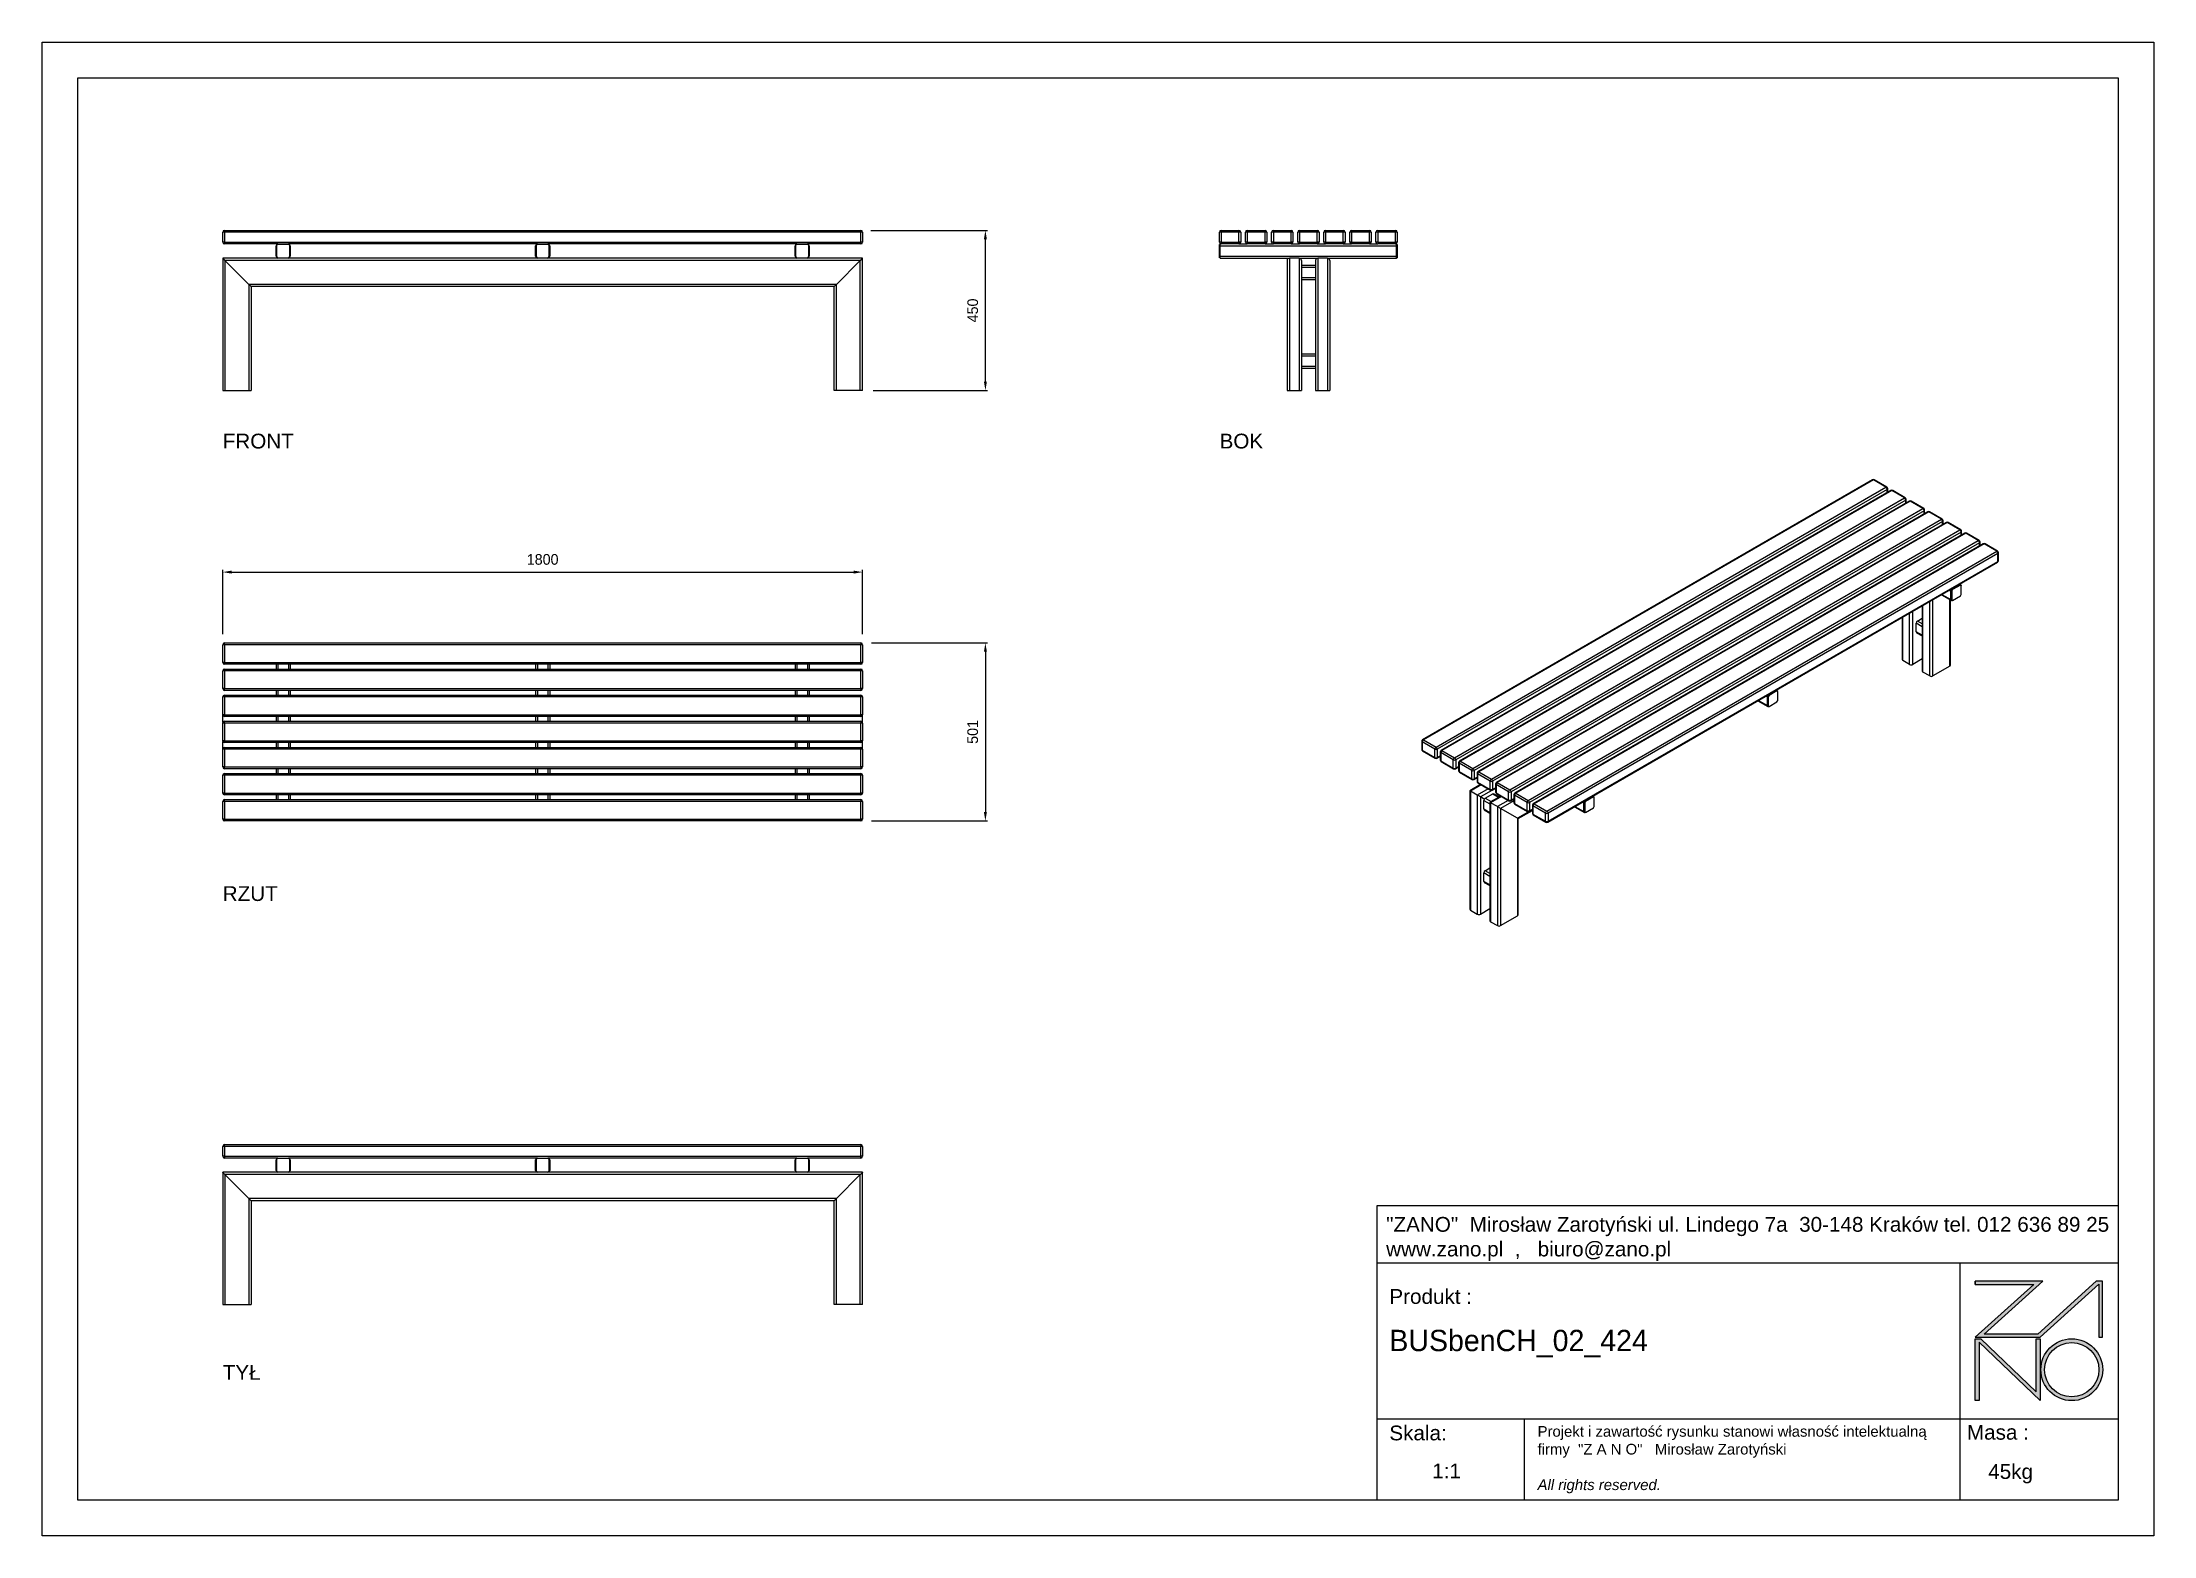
# Model space of a CAD drawing. Header units: millimetres. Extents: x 4643 to 10583, y -1811 to 2389.
import ezdxf

# ---------------------------------------------------------------- set-up
doc = ezdxf.new("R2010")
doc.units = ezdxf.units.MM
doc.header["$PDSIZE"] = -1
doc.layers.add('tabelka', color=155, linetype='Continuous')
doc.layers.add('WYMIAR', color=96, linetype='Continuous')
doc.dimstyles.new('1-1', dxfattribs={"dimtxt": 30, "dimasz": 25, "dimexe": 6.25, "dimexo": 30, "dimgap": 20.625, "dimtad": 1, "dimdec": 1, "dimtxsty": 'Standard', "dimcen": 0, "dimclrd": 2, "dimclre": 2, "dimclrt": 2, "dimadec": 0, "dimazin": 0, "dimtfac": 1, "dimtdec": 1, "dimtmove": 0, "dimatfit": 3, "dimfxl": 0, "dimarcsym": 0})

msp = doc.modelspace()

# ---------------------------------------------------------------- texts
at = {"layer": 'WYMIAR', "char_height": 41.5951, "width": 196.5247, "attachment_point": 1}
for s, insert in [('{\\f@Arial Unicode MS|b0|i0|c238|p34;FRONT}', (5150.38, 1287.99)), ('{\\f@Arial Unicode MS|b0|i0|c238|p34;BOK}', (7954.65, 1287.99)), ('{\\f@Arial Unicode MS|b0|i0|c238|p34;RZUT}', (5150.38, 15.51)), ('{\\f@Arial Unicode MS|b0|i0|c238|p34;TYŁ}', (5150.38, -1331.05))]:
    msp.add_mtext(s, dxfattribs=dict(at, insert=insert))

# ---------------------------------------------------------------- blocks, each defined once
blk = doc.blocks.new('zano')
at = {"layer": 'Defpoints', "lineweight": 5}
for points in [[(6270.2, 3716.2), (6270.2, 3707.4), (6434.8, 3707.4), (6270.2, 3558.4), (6452.4, 3558.4), (6617.9, 3708.2), (6617.9, 3558.4), (6628.6, 3558.4), (6628.6, 3716.2), (6610.7, 3716.2), (6446.1, 3567.2), (6295.4, 3567.2), (6459.9, 3716.2), (6270.2, 3716.2), (6270.2, 3707.4)], [(6270.2, 3554.4), (6286.2, 3554.4), (6441.7, 3405.6), (6441.7, 3554.4), (6452.4, 3554.4), (6452.4, 3380.5), (6281, 3544.6), (6281, 3380.5), (6270.2, 3380.5)]]:
    blk.add_hatch(color=251, dxfattribs=at).paths.add_polyline_path(points)
h = blk.add_hatch(color=251, dxfattribs=at)
h.paths.add_polyline_path([(6454.7, 3467.4, 1), (6628.6, 3467.4, 1)])
h.paths.add_polyline_path([(6617.9, 3467.4, -1), (6465.4, 3467.4, -1)], flags=16)
at = {"layer": 'Defpoints', "color": 251, "lineweight": 5}
blk.add_lwpolyline([(6434.8, 3707.4), (6270.2, 3558.4), (6452.4, 3558.4), (6617.9, 3708.2), (6617.9, 3558.4), (6628.6, 3558.4), (6628.6, 3716.2), (6610.7, 3716.2), (6446.1, 3567.2), (6295.4, 3567.2), (6459.9, 3716.2), (6270.2, 3716.2), (6270.2, 3707.4), (6432.1, 3707.4)], dxfattribs=at)
for points in [[(6270.2, 3716.2), (6270.2, 3707.4), (6434.8, 3707.4), (6270.2, 3558.4), (6452.4, 3558.4), (6617.9, 3708.2), (6617.9, 3558.4), (6628.6, 3558.4), (6628.6, 3716.2), (6610.7, 3716.2), (6446.1, 3567.2), (6295.4, 3567.2), (6459.9, 3716.2), (6270.2, 3716.2), (6270.2, 3707.4)], [(6270.2, 3554.4), (6286.2, 3554.4), (6441.7, 3405.6), (6441.7, 3554.4), (6452.4, 3554.4), (6452.4, 3380.5), (6281, 3544.6), (6281, 3380.5), (6270.2, 3380.5)]]:
    blk.add_lwpolyline(points, close=True, dxfattribs=at)
for radius in [87, 76.3]:
    blk.add_circle((6541.7, 3467.4), radius, dxfattribs=at)
blk = doc.blocks.new('TABELA')
at = {"layer": 'tabelka', "lineweight": 5}
for p, q in [((4587.4, 3929.4), (6672.4, 3929.4)), ((4587.4, 3767.6), (4587.4, 3929.4)), ((4587.4, 3929.4), (6672.4, 3929.4)), ((6226.5, 3767.6), (6226.5, 3329)), ((4587.4, 3329), (6672.4, 3329)), ((5001.6, 3329), (5001.6, 3100.4)), ((6226.5, 3329), (6226.5, 3100.4))]:
    blk.add_line(p, q, dxfattribs=at)
blk.add_lwpolyline([(4587.4, 3767.6), (6672.4, 3767.6), (6672.4, 3100.4), (4587.4, 3100.4)], close=True, dxfattribs=at)
blk.add_blockref('zano', (0, 0))
at = {"layer": 'tabelka', "lineweight": 5, "attachment_point": 1}
for s, insert, char_height, width in [('{\\fArial|b0|i0|c238|p34;"ZANO"  Mirosław Zarotyński ul. Lindego 7a  30-148 Kraków tel. 012 636 89 25\\Pwww.zano.pl  ,   biuro@zano.pl}', (4613, 3896.9), 41.595, 2040.38), ('{\\fArial|b0|i0|c238|p34;Produkt : }', (4622, 3694.1), 41.595, 265.273), ('{\\fCentury Gothic|b0|i0|c238|p34;BUSbenCH_02_424 }', (4622, 3579.5), 60, 713.135), ('{\\fArial|b0|i0|c238|p34;Skala: }', (4622, 3310.3), 41.595, 191.675), ('{\\fArial|b0|i0|c238|p34;Masa :}', (6246.7, 3312.2), 41.595, 200.457), ('{\\fArial|b0|i0|c238|p34;1:1}', (4742.5, 3203.5), 41.595, 42.482), ('{\\fArial|b0|i0|c238|p34;45kg}', (6306.7, 3201.8), 41.595, 42.482)]:
    blk.add_mtext(s, dxfattribs=dict(at, insert=insert, char_height=char_height, width=width))
at = {"layer": 'tabelka', "color": 1, "lineweight": 5, "insert": (5038.9, 3308.9), "char_height": 30, "width": 1186.12, "attachment_point": 1}
blk.add_mtext('{\\fArial|b0|i0|c0|p34;Projekt i zawartość rysunku stanowi własność intelektualną firmy \\fArial|b0|i0|c238|p34; "Z A N O"   Mirosław Zarotyński\\fArial|b0|i1|c238|p34;\\P\\PAll rights reserved.}', dxfattribs=at)
blk = doc.blocks.new('*D3')
at = {"layer": 'Defpoints', "color": 0}
for p in [(6945.4, 699.6), (6945.4, 199), (7295.9, 199)]:
    blk.add_point(p, dxfattribs=at)
at = {"layer": 'WYMIAR', "color": 2, "lineweight": -2}
for p, q in [((6975.4, 699.6), (7302.1, 699.6)), ((7295.9, 674.6), (7295.9, 224)), ((6975.4, 199), (7302.1, 199))]:
    blk.add_line(p, q, dxfattribs=at)
at = {"layer": 'WYMIAR', "color": 2}
for points in [[(7291.7, 674.6), (7300.1, 674.6), (7295.9, 699.6)], [(7291.7, 224), (7300.1, 224), (7295.9, 199)]]:
    blk.add_solid(points, dxfattribs=at)
at = {"layer": 'WYMIAR', "color": 2, "insert": (7260.3, 449.3), "char_height": 30, "attachment_point": 5, "rotation": 90}
blk.add_mtext('501', dxfattribs=at)
blk = doc.blocks.new('front')
for p, q in [((5150.4, 1826.6), (5150.4, 1854.6)), ((5155.4, 1854.6), (5150.4, 1854.6)), ((5155.4, 1854.6), (5155.4, 1859.6)), ((5155.4, 1859.6), (6945.4, 1859.6)), ((5155.4, 1854.6), (5155.4, 1826.6)), ((6945.4, 1854.6), (5155.4, 1854.6)), ((6945.4, 1859.6), (6945.4, 1854.6)), ((6945.4, 1826.6), (6945.4, 1854.6)), ((6950.4, 1854.6), (6945.4, 1854.6)), ((6950.4, 1854.6), (6950.4, 1826.6)), ((5155.4, 1826.6), (5150.4, 1826.6)), ((5155.4, 1826.6), (5155.4, 1821.6)), ((5155.4, 1826.6), (6945.4, 1826.6)), ((5305.6, 1821.6), (5155.4, 1821.6)), ((5300.4, 1786.8), (5300.4, 1816.4)), ((5304.7, 1820.3), (5301.7, 1817.3)), ((5301.7, 1817.3), (5301.7, 1785.9)), ((5301.7, 1785.9), (5304.7, 1782.9)), ((5336.1, 1820.3), (5304.7, 1820.3)), ((5304.7, 1782.9), (5336.1, 1782.9)), ((5305.6, 1821.6), (5335.2, 1821.6)), ((6035.6, 1821.6), (5335.2, 1821.6)), ((5339.1, 1817.3), (5336.1, 1820.3)), ((5336.1, 1782.9), (5339.1, 1785.9)), ((5339.1, 1785.9), (5339.1, 1817.3)), ((5340.4, 1816.4), (5340.4, 1786.8)), ((6030.4, 1786.8), (6030.4, 1816.4)), ((6034.7, 1820.3), (6031.7, 1817.3)), ((6031.7, 1817.3), (6031.7, 1785.9)), ((6031.7, 1785.9), (6034.7, 1782.9)), ((6066.1, 1820.3), (6034.7, 1820.3)), ((6034.7, 1782.9), (6066.1, 1782.9)), ((6035.6, 1821.6), (6065.2, 1821.6)), ((6765.6, 1821.6), (6065.2, 1821.6)), ((6069.1, 1817.3), (6066.1, 1820.3)), ((6066.1, 1782.9), (6069.1, 1785.9)), ((6069.1, 1785.9), (6069.1, 1817.3)), ((6070.4, 1816.4), (6070.4, 1786.8)), ((6760.4, 1786.8), (6760.4, 1816.4)), ((6764.7, 1820.3), (6761.7, 1817.3)), ((6761.7, 1817.3), (6761.7, 1785.9)), ((6761.7, 1785.9), (6764.7, 1782.9)), ((6796.1, 1820.3), (6764.7, 1820.3)), ((6764.7, 1782.9), (6796.1, 1782.9)), ((6765.6, 1821.6), (6795.2, 1821.6)), ((6945.4, 1821.6), (6795.2, 1821.6)), ((6799.1, 1817.3), (6796.1, 1820.3)), ((6796.1, 1782.9), (6799.1, 1785.9)), ((6799.1, 1785.9), (6799.1, 1817.3)), ((6800.4, 1816.4), (6800.4, 1786.8)), ((6945.4, 1821.6), (6945.4, 1826.6)), ((6950.4, 1826.6), (6945.4, 1826.6)), ((5305.6, 1781.6), (5150.4, 1781.6)), ((5150.4, 1781.6), (5150.4, 1409.6)), ((6944, 1775.2), (5156.8, 1775.2)), ((5224, 1708), (5156.8, 1775.2)), ((5156.8, 1775.2), (5156.8, 1409.6)), ((5335.2, 1781.6), (5305.6, 1781.6)), ((6035.6, 1781.6), (5335.2, 1781.6)), ((6065.2, 1781.6), (6035.6, 1781.6)), ((6765.6, 1781.6), (6065.2, 1781.6)), ((6795.2, 1781.6), (6765.6, 1781.6)), ((6950.4, 1781.6), (6795.2, 1781.6)), ((6876.8, 1708), (6944, 1775.2)), ((6944, 1409.6), (6944, 1775.2)), ((6950.4, 1409.6), (6950.4, 1781.6)), ((6876.8, 1708), (5224, 1708)), ((5224, 1708), (5224, 1409.6)), ((6870.4, 1701.6), (5230.4, 1701.6)), ((5230.4, 1701.6), (5230.4, 1409.6)), ((6870.4, 1409.6), (6870.4, 1701.6)), ((6876.8, 1409.6), (6876.8, 1708)), ((5150.4, 1409.6), (5230.4, 1409.6)), ((6950.4, 1409.6), (6870.4, 1409.6))]:
    blk.add_line(p, q)
at = {"flags": 128}
for points in [[(5156.8, 1775.2), (5155.7, 1776.3), (5154.6, 1777.4), (5153.6, 1778.4), (5152.7, 1779.3), (5151.9, 1780.1), (5151.2, 1780.8), (5150.8, 1781.2), (5150.5, 1781.5), (5150.4, 1781.6)], [(5150.4, 1781.6), (5150.5, 1781.5), (5150.8, 1781.2), (5151.2, 1780.8), (5151.9, 1780.1), (5152.7, 1779.3), (5153.6, 1778.4), (5154.6, 1777.4), (5155.7, 1776.3), (5156.8, 1775.2)], [(6944, 1775.2), (6945.1, 1776.3), (6946.2, 1777.4), (6947.2, 1778.4), (6948.1, 1779.3), (6948.9, 1780.1), (6949.5, 1780.8), (6950, 1781.2), (6950.3, 1781.5), (6950.4, 1781.6)], [(6950.4, 1781.6), (6950.3, 1781.5), (6950, 1781.2), (6949.5, 1780.8), (6948.9, 1780.1), (6948.1, 1779.3), (6947.2, 1778.4), (6946.2, 1777.4), (6945.1, 1776.3), (6944, 1775.2)], [(5230.4, 1701.6), (5230.3, 1701.7), (5229.9, 1702.1), (5229.3, 1702.7), (5228.5, 1703.5), (5227.5, 1704.5), (5226.4, 1705.6), (5225.2, 1706.8), (5224, 1708)], [(5224, 1708), (5225.2, 1706.8), (5226.4, 1705.6), (5227.5, 1704.5), (5228.5, 1703.5), (5229.3, 1702.7), (5229.9, 1702.1), (5230.3, 1701.7), (5230.4, 1701.6)], [(6870.4, 1701.6), (6870.5, 1701.7), (6870.9, 1702.1), (6871.5, 1702.7), (6872.3, 1703.5), (6873.2, 1704.5), (6874.3, 1705.6), (6875.5, 1706.8), (6876.8, 1708)], [(6876.8, 1708), (6875.5, 1706.8), (6874.3, 1705.6), (6873.2, 1704.5), (6872.3, 1703.5), (6871.5, 1702.7), (6870.9, 1702.1), (6870.5, 1701.7), (6870.4, 1701.6)]]:
    blk.add_lwpolyline(points, dxfattribs=at)
for centre, radius, start, end in [((5155.4, 1854.6), 5, 90, 180), ((6945.4, 1854.6), 5, 0, 90), ((5155.4, 1826.6), 5, 180, 270), ((5305.6, 1816.4), 5.2, 90, 180), ((5305.6, 1786.8), 5.2, 180, 270), ((5335.2, 1816.4), 5.2, 0, 90), ((5335.2, 1786.8), 5.2, 270, 0), ((6035.6, 1816.4), 5.2, 90, 180), ((6035.6, 1786.8), 5.2, 180, 270), ((6065.2, 1816.4), 5.2, 0, 90), ((6065.2, 1786.8), 5.2, 270, 0), ((6765.6, 1816.4), 5.2, 90, 180), ((6765.6, 1786.8), 5.2, 180, 270), ((6795.2, 1816.4), 5.2, 0, 90), ((6795.2, 1786.8), 5.2, 270, 0), ((6945.4, 1826.6), 5, 270, 0)]:
    blk.add_arc(centre, radius, start, end)
blk = doc.blocks.new('rzut')
for p, q in [((5155.4, 694.6), (5150.4, 694.6)), ((5150.4, 644.6), (5150.4, 694.6)), ((5155.4, 699.6), (6945.4, 699.6)), ((5155.4, 694.6), (5155.4, 699.6)), ((6945.4, 694.6), (5155.4, 694.6)), ((5155.4, 694.6), (5155.4, 644.6)), ((6945.4, 699.6), (6945.4, 694.6)), ((6950.4, 694.6), (6945.4, 694.6)), ((6945.4, 644.6), (6945.4, 694.6)), ((6950.4, 694.6), (6950.4, 644.6)), ((5155.4, 644.6), (5150.4, 644.6)), ((5150.4, 571.2), (5150.4, 621.2)), ((5155.4, 621.2), (5150.4, 621.2)), ((5155.4, 644.6), (6945.4, 644.6)), ((5155.4, 639.6), (5155.4, 644.6)), ((6945.4, 639.6), (5155.4, 639.6)), ((5155.4, 626.2), (6945.4, 626.2)), ((5155.4, 621.2), (5155.4, 626.2)), ((5155.4, 621.2), (5155.4, 571.2)), ((6945.4, 621.2), (5155.4, 621.2)), ((5300.4, 639.6), (5300.4, 626.2)), ((5305.6, 639.6), (5305.6, 626.2)), ((5335.2, 639.6), (5335.2, 626.2)), ((5340.4, 639.6), (5340.4, 626.2)), ((6030.4, 639.6), (6030.4, 626.2)), ((6035.6, 639.6), (6035.6, 626.2)), ((6065.2, 639.6), (6065.2, 626.2)), ((6070.4, 639.6), (6070.4, 626.2)), ((6760.4, 639.6), (6760.4, 626.2)), ((6765.6, 639.6), (6765.6, 626.2)), ((6795.2, 639.6), (6795.2, 626.2)), ((6800.4, 639.6), (6800.4, 626.2)), ((6950.4, 644.6), (6945.4, 644.6)), ((6945.4, 644.6), (6945.4, 639.6)), ((6945.4, 626.2), (6945.4, 621.2)), ((6950.4, 621.2), (6945.4, 621.2)), ((6945.4, 571.2), (6945.4, 621.2)), ((6950.4, 621.2), (6950.4, 571.2)), ((5155.4, 571.2), (5150.4, 571.2)), ((5155.4, 547.7), (5150.4, 547.7)), ((5150.4, 497.7), (5150.4, 547.7)), ((5155.4, 571.2), (6945.4, 571.2)), ((5155.4, 566.2), (5155.4, 571.2)), ((6945.4, 566.2), (5155.4, 566.2)), ((5155.4, 547.7), (5155.4, 552.7)), ((5155.4, 552.7), (6945.4, 552.7)), ((6945.4, 547.7), (5155.4, 547.7)), ((5155.4, 547.7), (5155.4, 497.7)), ((5300.4, 566.2), (5300.4, 552.7)), ((5305.6, 566.2), (5305.6, 552.7)), ((5335.2, 566.2), (5335.2, 552.7)), ((5340.4, 566.2), (5340.4, 552.7)), ((6030.4, 566.2), (6030.4, 552.7)), ((6035.6, 566.2), (6035.6, 552.7)), ((6065.2, 566.2), (6065.2, 552.7)), ((6070.4, 566.2), (6070.4, 552.7)), ((6760.4, 566.2), (6760.4, 552.7)), ((6765.6, 566.2), (6765.6, 552.7)), ((6795.2, 566.2), (6795.2, 552.7)), ((6800.4, 566.2), (6800.4, 552.7)), ((6950.4, 571.2), (6945.4, 571.2)), ((6945.4, 571.2), (6945.4, 566.2)), ((6945.4, 552.7), (6945.4, 547.7)), ((6950.4, 547.7), (6945.4, 547.7)), ((6945.4, 497.7), (6945.4, 547.7)), ((6950.4, 547.7), (6950.4, 497.7)), ((5155.4, 497.7), (5150.4, 497.7)), ((5150.4, 475.4), (5150.4, 497.7)), ((5150.5, 475.4), (5150.4, 475.4)), ((5155.4, 497.7), (6945.4, 497.7)), ((5155.4, 492.7), (5155.4, 497.7)), ((6945.4, 492.7), (5155.4, 492.7)), ((5155.4, 479.3), (6945.4, 479.3)), ((5155.4, 474.3), (5155.4, 479.3)), ((5300.4, 492.7), (5300.4, 479.3)), ((5305.6, 492.7), (5305.6, 479.3)), ((5335.2, 492.7), (5335.2, 479.3)), ((5340.4, 492.7), (5340.4, 479.3)), ((6030.4, 492.7), (6030.4, 479.3)), ((6035.6, 492.7), (6035.6, 479.3)), ((6065.2, 492.7), (6065.2, 479.3)), ((6070.4, 492.7), (6070.4, 479.3)), ((6760.4, 492.7), (6760.4, 479.3)), ((6765.6, 492.7), (6765.6, 479.3)), ((6795.2, 492.7), (6795.2, 479.3)), ((6800.4, 492.7), (6800.4, 479.3)), ((6950.4, 497.7), (6945.4, 497.7)), ((6945.4, 497.7), (6945.4, 492.7)), ((6945.4, 479.3), (6945.4, 474.3)), ((6950.4, 475.4), (6950.2, 475.4)), ((6950.4, 475.4), (6950.4, 497.7)), ((5155.4, 474.3), (5150.4, 474.3)), ((5150.4, 424.3), (5150.4, 474.3)), ((5155.4, 424.3), (5150.4, 424.3)), ((5150.4, 400.9), (5150.4, 422.6)), ((5150.7, 422.6), (5150.4, 422.6)), ((6945.4, 474.3), (5155.4, 474.3)), ((5155.4, 474.3), (5155.4, 424.3)), ((5155.4, 424.3), (6945.4, 424.3)), ((5155.4, 419.3), (5155.4, 424.3)), ((6945.4, 419.3), (5155.4, 419.3)), ((5300.4, 419.3), (5300.4, 405.9)), ((5305.6, 419.3), (5305.6, 405.9)), ((5335.2, 419.3), (5335.2, 405.9)), ((5340.4, 419.3), (5340.4, 405.9)), ((6030.4, 419.3), (6030.4, 405.9)), ((6035.6, 419.3), (6035.6, 405.9)), ((6065.2, 419.3), (6065.2, 405.9)), ((6070.4, 419.3), (6070.4, 405.9)), ((6760.4, 419.3), (6760.4, 405.9)), ((6765.6, 419.3), (6765.6, 405.9)), ((6795.2, 419.3), (6795.2, 405.9)), ((6800.4, 419.3), (6800.4, 405.9)), ((6945.4, 424.3), (6945.4, 474.3)), ((6950.4, 474.3), (6945.4, 474.3)), ((6950.4, 424.3), (6945.4, 424.3)), ((6945.4, 424.3), (6945.4, 419.3)), ((6950.4, 422.6), (6950.1, 422.6)), ((6950.4, 474.3), (6950.4, 424.3)), ((6950.4, 400.9), (6950.4, 422.6)), ((5155.4, 400.9), (5150.4, 400.9)), ((5150.4, 350.9), (5150.4, 400.9)), ((5155.4, 400.9), (5155.4, 405.9)), ((5155.4, 405.9), (6945.4, 405.9)), ((5155.4, 400.9), (5155.4, 350.9)), ((6945.4, 400.9), (5155.4, 400.9)), ((6945.4, 405.9), (6945.4, 400.9)), ((6950.4, 400.9), (6945.4, 400.9)), ((6945.4, 350.9), (6945.4, 400.9)), ((6950.4, 400.9), (6950.4, 350.9)), ((5155.4, 350.9), (5150.4, 350.9)), ((5155.4, 327.4), (5150.4, 327.4)), ((5150.4, 277.4), (5150.4, 327.4)), ((5155.4, 350.9), (6945.4, 350.9)), ((5155.4, 345.9), (5155.4, 350.9)), ((6945.4, 345.9), (5155.4, 345.9)), ((5155.4, 332.4), (6945.4, 332.4)), ((5155.4, 327.4), (5155.4, 332.4)), ((6945.4, 327.4), (5155.4, 327.4)), ((5155.4, 327.4), (5155.4, 277.4)), ((5300.4, 345.9), (5300.4, 332.4)), ((5305.6, 345.9), (5305.6, 332.4)), ((5335.2, 345.9), (5335.2, 332.4)), ((5340.4, 345.9), (5340.4, 332.4)), ((6030.4, 345.9), (6030.4, 332.4)), ((6035.6, 345.9), (6035.6, 332.4)), ((6065.2, 345.9), (6065.2, 332.4)), ((6070.4, 345.9), (6070.4, 332.4)), ((6760.4, 345.9), (6760.4, 332.4)), ((6765.6, 345.9), (6765.6, 332.4)), ((6795.2, 345.9), (6795.2, 332.4)), ((6800.4, 345.9), (6800.4, 332.4)), ((6950.4, 350.9), (6945.4, 350.9)), ((6945.4, 350.9), (6945.4, 345.9)), ((6945.4, 332.4), (6945.4, 327.4)), ((6950.4, 327.4), (6945.4, 327.4)), ((6945.4, 277.4), (6945.4, 327.4)), ((6950.4, 327.4), (6950.4, 277.4)), ((5155.4, 277.4), (5150.4, 277.4)), ((5150.4, 204), (5150.4, 254)), ((5155.4, 254), (5150.4, 254)), ((5155.4, 277.4), (6945.4, 277.4)), ((5155.4, 272.4), (5155.4, 277.4)), ((6945.4, 272.4), (5155.4, 272.4)), ((5155.4, 259), (6945.4, 259)), ((5155.4, 254), (5155.4, 259)), ((6945.4, 254), (5155.4, 254)), ((5155.4, 254), (5155.4, 204)), ((5300.4, 272.4), (5300.4, 259)), ((5305.6, 272.4), (5305.6, 259)), ((5335.2, 272.4), (5335.2, 259)), ((5340.4, 272.4), (5340.4, 259)), ((6030.4, 272.4), (6030.4, 259)), ((6035.6, 272.4), (6035.6, 259)), ((6065.2, 272.4), (6065.2, 259)), ((6070.4, 272.4), (6070.4, 259)), ((6760.4, 272.4), (6760.4, 259)), ((6765.6, 272.4), (6765.6, 259)), ((6795.2, 272.4), (6795.2, 259)), ((6800.4, 272.4), (6800.4, 259)), ((6950.4, 277.4), (6945.4, 277.4)), ((6945.4, 277.4), (6945.4, 272.4)), ((6945.4, 259), (6945.4, 254)), ((6950.4, 254), (6945.4, 254)), ((6945.4, 204), (6945.4, 254)), ((6950.4, 254), (6950.4, 204)), ((5155.4, 204), (5150.4, 204)), ((5155.4, 204), (6945.4, 204)), ((5155.4, 199), (5155.4, 204)), ((6945.4, 199), (5155.4, 199)), ((6950.4, 204), (6945.4, 204)), ((6945.4, 204), (6945.4, 199))]:
    blk.add_line(p, q)
for centre, radius, start, end in [((5155.4, 694.6), 5, 90, 180), ((6945.4, 694.6), 5, 0, 90), ((5155.4, 644.6), 5, 180, 270), ((5155.4, 621.2), 5, 90, 180), ((6945.4, 644.6), 5, 270, 0), ((6945.4, 621.2), 5, 0, 90), ((5155.4, 571.2), 5, 180, 270), ((5155.4, 547.7), 5, 90, 180), ((6945.4, 571.2), 5, 270, 0), ((6945.4, 547.7), 5, 0, 90), ((5155.4, 497.7), 5, 180, 270), ((5155.4, 474.3), 5, 90, 180), ((5156.8, 475.4), 6.4, 180, 185.30354), ((6945.4, 497.7), 5, 270, 0), ((6945.4, 474.3), 5, 0, 90), ((6944, 475.4), 6.4, 354.69646, 0), ((5155.4, 424.3), 5, 180, 270), ((5156.8, 422.6), 6.4, 171.9603, 180), ((6945.4, 424.3), 5, 270, 0), ((6944, 422.6), 6.4, 0, 8.0397), ((5155.4, 400.9), 5, 90, 180), ((6945.4, 400.9), 5, 0, 90), ((5155.4, 350.9), 5, 180, 270), ((5155.4, 327.4), 5, 90, 180), ((6945.4, 350.9), 5, 270, 0), ((6945.4, 327.4), 5, 0, 90), ((5155.4, 277.4), 5, 180, 270), ((5155.4, 254), 5, 90, 180), ((6945.4, 277.4), 5, 270, 0), ((6945.4, 254), 5, 0, 90), ((5155.4, 204), 5, 180, 270), ((6945.4, 204), 5, 270, 0)]:
    blk.add_arc(centre, radius, start, end)
blk = doc.blocks.new('*D6')
at = {"layer": 'Defpoints', "color": 0}
for p in [(6950.4, 898.7), (5150.4, 694.6), (6950.4, 694.6)]:
    blk.add_point(p, dxfattribs=at)
at = {"layer": 'WYMIAR', "color": 2, "lineweight": -2}
for p, q in [((5150.4, 724.6), (5150.4, 905)), ((5175.4, 898.7), (6925.4, 898.7)), ((6950.4, 724.6), (6950.4, 905))]:
    blk.add_line(p, q, dxfattribs=at)
at = {"layer": 'WYMIAR', "color": 2}
for points in [[(5175.4, 902.9), (5175.4, 894.5), (5150.4, 898.7)], [(6925.4, 902.9), (6925.4, 894.5), (6950.4, 898.7)]]:
    blk.add_solid(points, dxfattribs=at)
at = {"layer": 'WYMIAR', "color": 2, "insert": (6050.4, 934.3), "char_height": 30, "attachment_point": 5}
blk.add_mtext('1800', dxfattribs=at)
blk = doc.blocks.new('*D7')
at = {"layer": 'Defpoints', "color": 0}
for p in [(6944, 1859.6), (7295.9, 1859.6), (6950.4, 1409.6)]:
    blk.add_point(p, dxfattribs=at)
at = {"layer": 'WYMIAR', "color": 2, "lineweight": -2}
for p, q in [((6974, 1859.6), (7302.1, 1859.6)), ((7295.9, 1434.6), (7295.9, 1834.6)), ((6980.4, 1409.6), (7302.1, 1409.6))]:
    blk.add_line(p, q, dxfattribs=at)
at = {"layer": 'WYMIAR', "color": 2}
for points in [[(7291.7, 1834.6), (7300.1, 1834.6), (7295.9, 1859.6)], [(7291.7, 1434.6), (7300.1, 1434.6), (7295.9, 1409.6)]]:
    blk.add_solid(points, dxfattribs=at)
at = {"layer": 'WYMIAR', "color": 2, "insert": (7260.3, 1634.6), "char_height": 30, "attachment_point": 5, "rotation": 90}
blk.add_mtext('450', dxfattribs=at)
blk = doc.blocks.new('bok')
for p, q in [((7959.1, 1854.6), (7954.1, 1854.6)), ((7954.1, 1826.6), (7954.1, 1854.6)), ((7959.1, 1859.6), (7959.1, 1854.6)), ((7959.1, 1859.6), (8009.1, 1859.6)), ((7959.1, 1854.6), (7959.1, 1826.6)), ((8009.1, 1854.6), (7959.1, 1854.6)), ((8009.1, 1859.6), (8009.1, 1854.6)), ((8009.1, 1826.6), (8009.1, 1854.6)), ((8014.1, 1854.6), (8009.1, 1854.6)), ((8014.1, 1854.6), (8014.1, 1826.6)), ((8032.5, 1854.6), (8027.5, 1854.6)), ((8027.5, 1826.6), (8027.5, 1854.6)), ((8032.5, 1859.6), (8082.5, 1859.6)), ((8032.5, 1859.6), (8032.5, 1854.6)), ((8082.5, 1854.6), (8032.5, 1854.6)), ((8032.5, 1854.6), (8032.5, 1826.6)), ((8082.5, 1859.6), (8082.5, 1854.6)), ((8082.5, 1826.6), (8082.5, 1854.6)), ((8087.5, 1854.6), (8082.5, 1854.6)), ((8087.5, 1854.6), (8087.5, 1826.6)), ((8100.9, 1826.6), (8100.9, 1854.6)), ((8105.9, 1854.6), (8100.9, 1854.6)), ((8105.9, 1859.6), (8105.9, 1854.6)), ((8105.9, 1859.6), (8155.9, 1859.6)), ((8105.9, 1854.6), (8105.9, 1826.6)), ((8155.9, 1854.6), (8105.9, 1854.6)), ((8155.9, 1859.6), (8155.9, 1854.6)), ((8155.9, 1826.6), (8155.9, 1854.6)), ((8160.9, 1854.6), (8155.9, 1854.6)), ((8160.9, 1854.6), (8160.9, 1826.6)), ((8179.4, 1854.6), (8174.4, 1854.6)), ((8174.4, 1826.6), (8174.4, 1854.6)), ((8179.4, 1859.6), (8179.4, 1854.6)), ((8179.4, 1859.6), (8229.4, 1859.6)), ((8229.4, 1854.6), (8179.4, 1854.6)), ((8179.4, 1854.6), (8179.4, 1826.6)), ((8229.4, 1859.6), (8229.4, 1854.6)), ((8229.4, 1826.6), (8229.4, 1854.6)), ((8234.4, 1854.6), (8229.4, 1854.6)), ((8234.4, 1854.6), (8234.4, 1826.6)), ((8247.8, 1826.6), (8247.8, 1854.6)), ((8252.8, 1854.6), (8247.8, 1854.6)), ((8252.8, 1859.6), (8302.8, 1859.6)), ((8252.8, 1859.6), (8252.8, 1854.6)), ((8302.8, 1854.6), (8252.8, 1854.6)), ((8252.8, 1854.6), (8252.8, 1826.6)), ((8302.8, 1859.6), (8302.8, 1854.6)), ((8302.8, 1826.6), (8302.8, 1854.6)), ((8307.8, 1854.6), (8302.8, 1854.6)), ((8307.8, 1854.6), (8307.8, 1826.6)), ((8321.2, 1826.6), (8321.2, 1854.6)), ((8326.2, 1854.6), (8321.2, 1854.6)), ((8326.2, 1859.6), (8326.2, 1854.6)), ((8326.2, 1859.6), (8376.2, 1859.6)), ((8326.2, 1854.6), (8326.2, 1826.6)), ((8376.2, 1854.6), (8326.2, 1854.6)), ((8376.2, 1859.6), (8376.2, 1854.6)), ((8376.2, 1826.6), (8376.2, 1854.6)), ((8381.2, 1854.6), (8376.2, 1854.6)), ((8381.2, 1854.6), (8381.2, 1826.6)), ((8394.7, 1826.6), (8394.7, 1854.6)), ((8399.7, 1854.6), (8394.7, 1854.6)), ((8399.7, 1859.6), (8399.7, 1854.6)), ((8399.7, 1859.6), (8449.7, 1859.6)), ((8399.7, 1854.6), (8399.7, 1826.6)), ((8449.7, 1854.6), (8399.7, 1854.6)), ((8449.7, 1859.6), (8449.7, 1854.6)), ((8449.7, 1826.6), (8449.7, 1854.6)), ((8454.7, 1854.6), (8449.7, 1854.6)), ((8454.7, 1854.6), (8454.7, 1826.6)), ((7959.1, 1826.6), (7954.1, 1826.6)), ((7956.7, 1820.3), (7954.7, 1820.3)), ((7954.7, 1817.3), (7954.7, 1820.3)), ((7956.7, 1817.3), (7954.7, 1817.3)), ((7954.7, 1785.9), (7954.7, 1817.3)), ((7956.7, 1785.9), (7954.7, 1785.9)), ((7954.7, 1782.9), (7954.7, 1785.9)), ((7956.7, 1782.9), (7954.7, 1782.9)), ((7956.7, 1821.6), (7959.1, 1821.6)), ((7956.7, 1816.4), (7956.7, 1821.6)), ((7956.7, 1816.4), (8452.7, 1816.4)), ((7956.7, 1786.8), (7956.7, 1816.4)), ((7956.7, 1781.6), (7956.7, 1786.8)), ((7956.7, 1786.8), (8452.7, 1786.8)), ((7959.1, 1826.6), (7959.1, 1821.6)), ((7959.1, 1826.6), (8009.1, 1826.6)), ((8009.1, 1821.6), (7959.1, 1821.6)), ((8009.1, 1826.6), (8009.1, 1821.6)), ((8014.1, 1826.6), (8009.1, 1826.6)), ((8009.1, 1821.6), (8032.5, 1821.6)), ((8032.5, 1826.6), (8027.5, 1826.6)), ((8032.5, 1826.6), (8032.5, 1821.6)), ((8032.5, 1826.6), (8082.5, 1826.6)), ((8082.5, 1821.6), (8032.5, 1821.6)), ((8082.5, 1826.6), (8082.5, 1821.6)), ((8087.5, 1826.6), (8082.5, 1826.6)), ((8082.5, 1821.6), (8105.9, 1821.6)), ((8105.9, 1826.6), (8100.9, 1826.6)), ((8105.9, 1826.6), (8105.9, 1821.6)), ((8105.9, 1826.6), (8155.9, 1826.6)), ((8155.9, 1821.6), (8105.9, 1821.6)), ((8155.9, 1826.6), (8155.9, 1821.6)), ((8160.9, 1826.6), (8155.9, 1826.6)), ((8155.9, 1821.6), (8179.4, 1821.6)), ((8179.4, 1826.6), (8174.4, 1826.6)), ((8179.4, 1826.6), (8229.4, 1826.6)), ((8179.4, 1826.6), (8179.4, 1821.6)), ((8229.4, 1821.6), (8179.4, 1821.6)), ((8229.4, 1826.6), (8229.4, 1821.6)), ((8234.4, 1826.6), (8229.4, 1826.6)), ((8229.4, 1821.6), (8252.8, 1821.6)), ((8252.8, 1826.6), (8247.8, 1826.6)), ((8252.8, 1826.6), (8302.8, 1826.6)), ((8252.8, 1826.6), (8252.8, 1821.6)), ((8302.8, 1821.6), (8252.8, 1821.6)), ((8302.8, 1826.6), (8302.8, 1821.6)), ((8307.8, 1826.6), (8302.8, 1826.6)), ((8302.8, 1821.6), (8326.2, 1821.6)), ((8326.2, 1826.6), (8321.2, 1826.6)), ((8326.2, 1826.6), (8326.2, 1821.6)), ((8326.2, 1826.6), (8376.2, 1826.6)), ((8376.2, 1821.6), (8326.2, 1821.6)), ((8376.2, 1826.6), (8376.2, 1821.6)), ((8381.2, 1826.6), (8376.2, 1826.6)), ((8376.2, 1821.6), (8399.7, 1821.6)), ((8399.7, 1826.6), (8394.7, 1826.6)), ((8399.7, 1826.6), (8399.7, 1821.6)), ((8399.7, 1826.6), (8449.7, 1826.6)), ((8449.7, 1821.6), (8399.7, 1821.6)), ((8449.7, 1826.6), (8449.7, 1821.6)), ((8454.7, 1826.6), (8449.7, 1826.6)), ((8449.7, 1821.6), (8452.7, 1821.6)), ((8452.7, 1816.4), (8452.7, 1821.6)), ((8452.7, 1820.3), (8454.7, 1820.3)), ((8452.7, 1817.3), (8454.7, 1817.3)), ((8452.7, 1786.8), (8452.7, 1816.4)), ((8452.7, 1781.6), (8452.7, 1786.8)), ((8452.7, 1785.9), (8454.7, 1785.9)), ((8452.7, 1782.9), (8454.7, 1782.9)), ((8454.7, 1820.3), (8454.7, 1817.3)), ((8454.7, 1817.3), (8454.7, 1785.9)), ((8454.7, 1785.9), (8454.7, 1782.9)), ((7956.7, 1781.6), (8151.1, 1781.6)), ((8144.7, 1775.2), (8144.7, 1409.6)), ((8178.3, 1781.6), (8151.1, 1781.6)), ((8151.1, 1781.6), (8151.1, 1409.6)), ((8178.3, 1781.6), (8231.1, 1781.6)), ((8178.3, 1781.6), (8178.3, 1409.6)), ((8184.7, 1775.2), (8184.7, 1409.6)), ((8184.7, 1761.6), (8224.7, 1761.6)), ((8184.7, 1756.4), (8224.7, 1756.4)), ((8184.7, 1726.8), (8224.7, 1726.8)), ((8224.7, 1775.2), (8224.7, 1409.6)), ((8258.3, 1781.6), (8231.1, 1781.6)), ((8231.1, 1781.6), (8231.1, 1409.6)), ((8258.3, 1781.6), (8452.7, 1781.6)), ((8258.3, 1781.6), (8258.3, 1409.6)), ((8264.7, 1775.2), (8264.7, 1409.6)), ((8184.7, 1721.6), (8224.7, 1721.6)), ((8224.7, 1511.6), (8184.7, 1511.6)), ((8224.7, 1506.4), (8184.7, 1506.4)), ((8224.7, 1476.8), (8184.7, 1476.8)), ((8224.7, 1471.6), (8184.7, 1471.6)), ((8144.7, 1409.6), (8184.7, 1409.6)), ((8224.7, 1409.6), (8264.7, 1409.6))]:
    blk.add_line(p, q)
for centre, radius, start, end in [((7959.1, 1854.6), 5, 90, 180), ((8009.1, 1854.6), 5, 0, 90), ((8032.5, 1854.6), 5, 90, 180), ((8082.5, 1854.6), 5, 0, 90), ((8105.9, 1854.6), 5, 90, 180), ((8155.9, 1854.6), 5, 0, 90), ((8179.4, 1854.6), 5, 90, 180), ((8229.4, 1854.6), 5, 0, 90), ((8252.8, 1854.6), 5, 90, 180), ((8302.8, 1854.6), 5, 0, 90), ((8326.2, 1854.6), 5, 90, 180), ((8376.2, 1854.6), 5, 0, 90), ((8399.7, 1854.6), 5, 90, 180), ((8449.7, 1854.6), 5, 0, 90), ((7959.1, 1826.6), 5, 180, 270), ((8009.1, 1826.6), 5, 270, 0), ((8032.5, 1826.6), 5, 180, 270), ((8082.5, 1826.6), 5, 270, 0), ((8105.9, 1826.6), 5, 180, 270), ((8155.9, 1826.6), 5, 270, 0), ((8179.4, 1826.6), 5, 180, 270), ((8229.4, 1826.6), 5, 270, 0), ((8252.8, 1826.6), 5, 180, 270), ((8302.8, 1826.6), 5, 270, 0), ((8326.2, 1826.6), 5, 180, 270), ((8376.2, 1826.6), 5, 270, 0), ((8399.7, 1826.6), 5, 180, 270), ((8449.7, 1826.6), 5, 270, 0), ((8151.1, 1775.2), 6.4, 90, 180), ((8178.3, 1775.2), 6.4, 0, 90), ((8231.1, 1775.2), 6.4, 90, 180), ((8258.3, 1775.2), 6.4, 0, 90)]:
    blk.add_arc(centre, radius, start, end)
blk = doc.blocks.new('tyl')
for p, q in [((5155.4, -716.1), (5155.4, -711.1)), ((5155.4, -711.1), (6945.4, -711.1)), ((6945.4, -711.1), (6945.4, -716.1)), ((5150.4, -744.1), (5150.4, -716.1)), ((5155.4, -716.1), (5150.4, -716.1)), ((5155.4, -744.1), (5150.4, -744.1)), ((5155.4, -716.1), (5155.4, -744.1)), ((6945.4, -716.1), (5155.4, -716.1)), ((5155.4, -744.1), (5155.4, -749.1)), ((5155.4, -744.1), (6945.4, -744.1)), ((5305.6, -749.1), (5155.4, -749.1)), ((5300.4, -783.9), (5300.4, -754.3)), ((5304.7, -750.4), (5301.7, -753.4)), ((5301.7, -753.4), (5301.7, -784.8)), ((5336.1, -750.4), (5304.7, -750.4)), ((5305.6, -749.1), (5335.2, -749.1)), ((6035.6, -749.1), (5335.2, -749.1)), ((5339.1, -753.4), (5336.1, -750.4)), ((5339.1, -784.8), (5339.1, -753.4)), ((5340.4, -754.3), (5340.4, -783.9)), ((6030.4, -783.9), (6030.4, -754.3)), ((6034.7, -750.4), (6031.7, -753.4)), ((6031.7, -753.4), (6031.7, -784.8)), ((6066.1, -750.4), (6034.7, -750.4)), ((6035.6, -749.1), (6065.2, -749.1)), ((6765.6, -749.1), (6065.2, -749.1)), ((6069.1, -753.4), (6066.1, -750.4)), ((6069.1, -784.8), (6069.1, -753.4)), ((6070.4, -754.3), (6070.4, -783.9)), ((6760.4, -783.9), (6760.4, -754.3)), ((6764.7, -750.4), (6761.7, -753.4)), ((6761.7, -753.4), (6761.7, -784.8)), ((6796.1, -750.4), (6764.7, -750.4)), ((6765.6, -749.1), (6795.2, -749.1)), ((6945.4, -749.1), (6795.2, -749.1)), ((6799.1, -753.4), (6796.1, -750.4)), ((6799.1, -784.8), (6799.1, -753.4)), ((6800.4, -754.3), (6800.4, -783.9)), ((6945.4, -744.1), (6945.4, -716.1)), ((6950.4, -716.1), (6945.4, -716.1)), ((6945.4, -749.1), (6945.4, -744.1)), ((6950.4, -744.1), (6945.4, -744.1)), ((6950.4, -716.1), (6950.4, -744.1)), ((5305.6, -789.1), (5150.4, -789.1)), ((5150.4, -789.1), (5150.4, -1161.1)), ((6944, -795.5), (5156.8, -795.5)), ((5224, -862.7), (5156.8, -795.5)), ((5156.8, -795.5), (5156.8, -1161.1)), ((5301.7, -784.8), (5304.7, -787.8)), ((5304.7, -787.8), (5336.1, -787.8)), ((5335.2, -789.1), (5305.6, -789.1)), ((6035.6, -789.1), (5335.2, -789.1)), ((5336.1, -787.8), (5339.1, -784.8)), ((6031.7, -784.8), (6034.7, -787.8)), ((6034.7, -787.8), (6066.1, -787.8)), ((6065.2, -789.1), (6035.6, -789.1)), ((6765.6, -789.1), (6065.2, -789.1)), ((6066.1, -787.8), (6069.1, -784.8)), ((6761.7, -784.8), (6764.7, -787.8)), ((6764.7, -787.8), (6796.1, -787.8)), ((6795.2, -789.1), (6765.6, -789.1)), ((6950.4, -789.1), (6795.2, -789.1)), ((6796.1, -787.8), (6799.1, -784.8)), ((6876.8, -862.7), (6944, -795.5)), ((6944, -1161.1), (6944, -795.5)), ((6950.4, -1161.1), (6950.4, -789.1)), ((6876.8, -862.7), (5224, -862.7)), ((5224, -862.7), (5224, -1161.1)), ((6870.4, -869.1), (5230.4, -869.1)), ((5230.4, -869.1), (5230.4, -1161.1)), ((6870.4, -1161.1), (6870.4, -869.1)), ((6876.8, -1161.1), (6876.8, -862.7)), ((5150.4, -1161.1), (5230.4, -1161.1)), ((6950.4, -1161.1), (6870.4, -1161.1))]:
    blk.add_line(p, q)
at = {"flags": 128}
for points in [[(5156.8, -795.5), (5155.7, -794.4), (5154.6, -793.4), (5153.6, -792.3), (5152.7, -791.4), (5151.9, -790.6), (5151.2, -790), (5150.8, -789.5), (5150.5, -789.2), (5150.4, -789.1)], [(5150.4, -789.1), (5150.5, -789.2), (5150.8, -789.5), (5151.2, -790), (5151.9, -790.6), (5152.7, -791.4), (5153.6, -792.3), (5154.6, -793.4), (5155.7, -794.4), (5156.8, -795.5)], [(6944, -795.5), (6945.1, -794.4), (6946.2, -793.4), (6947.2, -792.3), (6948.1, -791.4), (6948.9, -790.6), (6949.5, -790), (6950, -789.5), (6950.3, -789.2), (6950.4, -789.1)], [(6950.4, -789.1), (6950.3, -789.2), (6950, -789.5), (6949.5, -790), (6948.9, -790.6), (6948.1, -791.4), (6947.2, -792.3), (6946.2, -793.4), (6945.1, -794.4), (6944, -795.5)], [(5230.4, -869.1), (5230.3, -869), (5229.9, -868.7), (5229.3, -868.1), (5228.5, -867.3), (5227.5, -866.3), (5226.4, -865.2), (5225.2, -864), (5224, -862.7)], [(5224, -862.7), (5225.2, -864), (5226.4, -865.2), (5227.5, -866.3), (5228.5, -867.3), (5229.3, -868.1), (5229.9, -868.7), (5230.3, -869), (5230.4, -869.1)], [(6870.4, -869.1), (6870.5, -869), (6870.9, -868.7), (6871.5, -868.1), (6872.3, -867.3), (6873.2, -866.3), (6874.3, -865.2), (6875.5, -864), (6876.8, -862.7)], [(6876.8, -862.7), (6875.5, -864), (6874.3, -865.2), (6873.2, -866.3), (6872.3, -867.3), (6871.5, -868.1), (6870.9, -868.7), (6870.5, -869), (6870.4, -869.1)]]:
    blk.add_lwpolyline(points, dxfattribs=at)
for centre, radius, start, end in [((5155.4, -716.1), 5, 90, 180), ((6945.4, -716.1), 5, 0, 90), ((5155.4, -744.1), 5, 180, 270), ((5305.6, -754.3), 5.2, 90, 180), ((5335.2, -754.3), 5.2, 0, 90), ((6035.6, -754.3), 5.2, 90, 180), ((6065.2, -754.3), 5.2, 0, 90), ((6765.6, -754.3), 5.2, 90, 180), ((6795.2, -754.3), 5.2, 0, 90), ((6945.4, -744.1), 5, 270, 0), ((5305.6, -783.9), 5.2, 180, 270), ((5335.2, -783.9), 5.2, 270, 0), ((6035.6, -783.9), 5.2, 180, 270), ((6065.2, -783.9), 5.2, 270, 0), ((6765.6, -783.9), 5.2, 180, 270), ((6795.2, -783.9), 5.2, 270, 0)]:
    blk.add_arc(centre, radius, start, end)

# ---------------------------------------------------------------- dimensions: what is measured, and where the dimension line sits
at = {"layer": 'WYMIAR'}
dim = msp.add_linear_dim(base=(7295.9, 1859.62), p1=(6950.38, 1409.62), p2=(6943.98, 1859.62), angle=90, dimstyle='1-1', dxfattribs=at)
dim.commit()
dim.dimension.update_dxf_attribs({"geometry": '*D7', "text_midpoint": (7260.27, 1634.62)})
dim = msp.add_linear_dim(base=(6950.38, 898.71), p1=(5150.38, 694.59), p2=(6950.38, 694.59), dimstyle='1-1', dxfattribs=at)
dim.commit()
dim.dimension.update_dxf_attribs({"geometry": '*D6', "text_midpoint": (6050.38, 934.34)})
dim = msp.add_linear_dim(base=(7295.9, 199.02), p1=(6945.38, 699.59), p2=(6945.38, 199.02), angle=90, text='501', dimstyle='1-1', dxfattribs=at)
dim.commit()
dim.dimension.update_dxf_attribs({"geometry": '*D3', "text_midpoint": (7260.27, 449.3)})

# ---------------------------------------------------------------- linework, layer by layer
for p, q in [((9791.46, 1158.05), (8525.74, 427.37)), ((9793.96, 1157.81), (8528.24, 427.12)), ((8563.6, 406.71), (9829.32, 1137.4)), ((9832.86, 1131.27), (8567.13, 400.59)), ((9829.32, 1137.4), (9793.96, 1157.81)), ((9831.82, 1137.64), (9796.46, 1158.05)), ((9832.86, 1122), (9832.86, 1131.27)), ((9834.32, 1122.85), (9834.32, 1133.31)), ((9843.39, 1128.08), (8577.67, 397.39)), ((9845.89, 1127.83), (8580.17, 397.15)), ((8615.52, 376.74), (9881.24, 1107.42)), ((9884.78, 1101.3), (8619.06, 370.61)), ((9895.31, 1098.11), (8629.59, 367.42)), ((9897.81, 1097.86), (8632.09, 367.17)), ((8667.44, 346.76), (9933.16, 1077.45)), ((9936.7, 1071.32), (8670.98, 340.64)), ((9881.24, 1107.42), (9845.89, 1127.83)), ((9883.74, 1107.67), (9848.39, 1128.08)), ((9884.78, 1092.03), (9884.78, 1101.3)), ((9886.24, 1092.87), (9886.24, 1103.34)), ((9933.16, 1077.45), (9897.81, 1097.86)), ((9935.66, 1077.7), (9900.31, 1098.11)), ((9936.7, 1062.05), (9936.7, 1071.32)), ((9938.16, 1062.9), (9938.16, 1073.36)), ((9947.23, 1068.13), (8681.51, 337.45)), ((9949.73, 1067.88), (8684.01, 337.2)), ((8719.36, 316.79), (9985.09, 1047.47)), ((9988.62, 1041.35), (8722.9, 310.66)), ((9999.15, 1038.16), (8733.43, 307.47)), ((10001.65, 1037.91), (8735.93, 307.22)), ((8771.29, 286.81), (10037.01, 1017.5)), ((10040.54, 1011.38), (8774.82, 280.69)), ((9985.09, 1047.47), (9949.73, 1067.88)), ((9987.59, 1047.72), (9952.23, 1068.13)), ((9988.62, 1032.08), (9988.62, 1041.35)), ((9990.09, 1032.92), (9990.09, 1043.39)), ((10037.01, 1017.5), (10001.65, 1037.91)), ((10039.51, 1017.75), (10004.15, 1038.16)), ((10040.54, 1002.1), (10040.54, 1011.38)), ((10042.01, 1002.95), (10042.01, 1013.42)), ((10051.07, 1008.18), (8785.35, 277.5)), ((10053.57, 1007.94), (8787.85, 277.25)), ((8823.21, 256.84), (10088.93, 987.53)), ((10092.46, 981.4), (8826.74, 250.72)), ((10103, 978.21), (8837.27, 247.52)), ((10105.5, 977.96), (8839.77, 247.28)), ((8875.13, 226.87), (10140.85, 957.55)), ((10144.39, 951.43), (8878.67, 220.74)), ((10088.93, 987.53), (10053.57, 1007.94)), ((10091.43, 987.77), (10056.07, 1008.18)), ((10092.46, 972.13), (10092.46, 981.4)), ((10093.93, 972.98), (10093.93, 983.44)), ((10140.85, 957.55), (10105.5, 977.96)), ((10143.35, 957.8), (10108, 978.21)), ((10144.39, 928.57), (10144.39, 951.43)), ((10145.85, 930.61), (10145.85, 953.47)), ((8877.63, 195.59), (10143.35, 926.28)), ((8878.67, 197.88), (10144.39, 928.57)), ((9985.37, 835.07), (10013.23, 818.98)), ((9986.89, 835.95), (10012.16, 821.37)), ((10007.82, 848.04), (10012.16, 845.54)), ((10012.16, 821.37), (10012.16, 845.54)), ((10015.2, 850.48), (10013.08, 846.8)), ((10013.08, 846.8), (10014.49, 845.98)), ((10013.08, 846.8), (10013.08, 821.16)), ((10016.61, 849.66), (10014.49, 845.98)), ((10014.49, 845.98), (10014.49, 820.34)), ((10015.18, 852.28), (10015.83, 851.9)), ((10037.4, 863.29), (10015.2, 850.48)), ((10015.2, 850.48), (10016.61, 849.66)), ((10015.83, 851.9), (10036.77, 863.99)), ((10038.82, 862.48), (10016.61, 849.66)), ((10016.61, 819.12), (10038.82, 831.94)), ((10036.11, 864.37), (10036.77, 863.99)), ((10037.4, 863.29), (10038.82, 862.48)), ((10039.36, 864.24), (10037.63, 865.25)), ((10040.94, 861.25), (10038.82, 862.48)), ((10038.82, 831.94), (10040.94, 835.61)), ((10040.44, 861.86), (10040.44, 861.54)), ((10040.94, 835.61), (10040.94, 861.25)), ((9876.68, 650.35), (9876.68, 772.33)), ((9895.91, 639.25), (9895.91, 783.43)), ((9904.96, 639.25), (9904.96, 788.66)), ((9931.37, 803.9), (9931.37, 620.31)), ((9933.24, 617.7), (9933.24, 804.98)), ((9952.48, 606.6), (9952.48, 816.09)), ((9961.53, 606.6), (9961.53, 821.31)), ((10009.05, 634.03), (10009.05, 821.4)), ((10010.92, 636.64), (10010.92, 820.32)), ((10013.08, 821.16), (10014.49, 820.34)), ((10013.08, 821.16), (10015.2, 819.94)), ((10014.49, 820.34), (10016.61, 819.12)), ((10015.2, 819.94), (10016.61, 819.12)), ((10016.12, 819.41), (10015.83, 819.24)), ((9874.8, 771.25), (9874.8, 652.97)), ((9914.58, 730.7), (9914.58, 754.87)), ((9931.37, 745.18), (9914.58, 754.87)), ((9931.37, 721.01), (9914.58, 730.7)), ((9915.65, 728.32), (9931.37, 719.25)), ((9918.25, 761.24), (9931.37, 768.81)), ((9931.37, 753.67), (9918.25, 761.24)), ((9931.37, 654.5), (9904.96, 639.25)), ((9895.91, 639.25), (9876.68, 650.35)), ((9952.48, 606.6), (9933.24, 617.7)), ((10009.05, 634.03), (9961.53, 606.6)), ((9469.18, 537.08), (9497.05, 521)), ((9470.7, 537.96), (9495.97, 523.38)), ((9491.64, 550.05), (9495.97, 547.55)), ((9495.97, 523.38), (9495.97, 547.55)), ((9499.01, 552.49), (9496.89, 548.81)), ((9496.89, 548.81), (9498.3, 548)), ((9496.89, 548.81), (9496.89, 523.17)), ((9500.42, 551.67), (9498.3, 548)), ((9498.3, 548), (9498.3, 522.36)), ((9498.99, 554.29), (9499.65, 553.91)), ((9521.21, 565.3), (9499.01, 552.49)), ((9499.01, 552.49), (9500.42, 551.67)), ((9499.65, 553.91), (9520.58, 566)), ((9522.63, 564.49), (9500.42, 551.67)), ((9519.92, 566.38), (9520.58, 566)), ((9521.21, 565.3), (9522.63, 564.49)), ((9523.18, 566.26), (9521.44, 567.26)), ((9524.75, 563.26), (9522.63, 564.49)), ((9522.63, 533.95), (9524.75, 537.62)), ((9524.25, 563.87), (9524.25, 563.55)), ((9524.75, 537.62), (9524.75, 563.26)), ((9496.89, 523.17), (9498.3, 522.36)), ((9496.89, 523.17), (9499.01, 521.95)), ((9498.3, 522.36), (9500.42, 521.13)), ((9499.01, 521.95), (9500.42, 521.13)), ((9499.93, 521.42), (9499.65, 521.25)), ((9500.42, 521.13), (9522.63, 533.95)), ((8523.24, 423.04), (8523.24, 400.17)), ((8560.06, 400.59), (8524.71, 421)), ((8524.71, 421), (8524.71, 398.13)), ((8528.24, 427.12), (8563.6, 406.71)), ((8524.71, 398.13), (8560.06, 377.72)), ((8525.74, 395.84), (8561.1, 375.43)), ((8560.06, 377.72), (8560.06, 400.59)), ((8566.1, 375.43), (8575.17, 380.67)), ((8567.13, 400.59), (8567.13, 377.72)), ((8567.13, 377.72), (8575.17, 382.36)), ((8575.17, 393.06), (8575.17, 370.2)), ((8611.99, 370.61), (8576.63, 391.02)), ((8576.63, 391.02), (8576.63, 368.16)), ((8576.63, 368.16), (8611.99, 347.75)), ((8577.67, 365.87), (8613.02, 345.46)), ((8580.17, 397.15), (8615.52, 376.74)), ((8611.99, 347.75), (8611.99, 370.61)), ((8619.06, 370.61), (8619.06, 347.75)), ((8627.09, 363.09), (8627.09, 340.23)), ((8663.91, 340.64), (8628.55, 361.05)), ((8628.55, 361.05), (8628.55, 338.19)), ((8632.09, 367.17), (8667.44, 346.76)), ((8618.02, 345.46), (8627.09, 350.69)), ((8619.06, 347.75), (8627.09, 352.39)), ((8628.55, 338.19), (8663.91, 317.78)), ((8629.59, 335.9), (8664.94, 315.49)), ((8688.94, 301.63), (8658.58, 284.11)), ((8690.81, 300.55), (8660.45, 283.03)), ((8663.91, 317.78), (8663.91, 340.64)), ((8669.94, 315.49), (8679.01, 320.72)), ((8670.98, 340.64), (8670.98, 317.78)), ((8670.98, 317.78), (8679.01, 322.41)), ((8679.01, 333.12), (8679.01, 310.25)), ((8715.83, 310.66), (8680.47, 331.07)), ((8680.47, 331.07), (8680.47, 308.21)), ((8680.47, 308.21), (8715.83, 287.8)), ((8681.51, 305.92), (8716.86, 285.51)), ((8684.01, 337.2), (8719.36, 316.79)), ((8715.83, 287.8), (8715.83, 310.66)), ((8722.9, 310.66), (8722.9, 287.8)), ((8730.93, 303.14), (8730.93, 280.28)), ((8767.75, 280.69), (8732.4, 301.1)), ((8732.4, 301.1), (8732.4, 278.24)), ((8735.93, 307.22), (8771.29, 286.81)), ((8658.58, 284.11), (8658.58, -49.14)), ((8679.69, 271.92), (8660.45, 283.03)), ((8660.45, 283.03), (8660.45, -51.76)), ((8710.05, 289.45), (8679.69, 271.92)), ((8679.69, 271.92), (8679.69, -62.86)), ((8720.33, 284.94), (8688.74, 266.7)), ((8699.43, 260.52), (8688.74, 266.7)), ((8688.74, 266.7), (8688.74, -62.86)), ((8698.35, 232.73), (8698.35, 256.9)), ((8698.35, 256.9), (8715.15, 247.2)), ((8702.03, 263.27), (8722.96, 275.35)), ((8702.03, 263.27), (8718.82, 253.57)), ((8745.51, 268.98), (8715.15, 251.45)), ((8715.15, 251.45), (8715.15, -81.8)), ((8747.38, 267.9), (8717.02, 250.37)), ((8736.25, 239.27), (8717.02, 250.37)), ((8717.02, 250.37), (8717.02, -84.41)), ((8721.86, 285.51), (8730.93, 290.75)), ((8722.9, 287.8), (8730.93, 292.44)), ((8722.96, 275.35), (8739.75, 265.66)), ((8741.27, 266.53), (8725.56, 275.61)), ((8732.4, 278.24), (8767.75, 257.83)), ((8733.43, 275.95), (8768.79, 255.54)), ((8766.61, 256.79), (8736.25, 239.27)), ((8736.25, 239.27), (8736.25, -95.52)), ((8782.85, 255.72), (8745.31, 234.04)), ((8767.75, 257.83), (8767.75, 280.69)), ((8773.79, 255.54), (8782.85, 260.77)), ((8774.82, 280.69), (8774.82, 257.83)), ((8774.82, 257.83), (8782.85, 262.46)), ((8782.85, 273.17), (8782.85, 250.31)), ((8819.67, 250.72), (8784.32, 271.13)), ((8784.32, 271.13), (8784.32, 248.26)), ((8784.32, 248.26), (8819.67, 227.85)), ((8785.35, 245.97), (8820.71, 225.56)), ((8787.85, 277.25), (8823.21, 256.84)), ((8819.67, 227.85), (8819.67, 250.72)), ((8826.74, 250.72), (8826.74, 227.85)), ((8834.77, 243.19), (8834.77, 220.33)), ((8871.59, 220.74), (8836.24, 241.15)), ((8836.24, 241.15), (8836.24, 218.29)), ((8839.77, 247.28), (8875.13, 226.87)), ((8952.99, 239.1), (8980.86, 223.01)), ((8954.51, 239.97), (8979.78, 225.39)), ((8975.45, 252.06), (8979.78, 249.56)), ((8979.78, 225.39), (8979.78, 249.56)), ((8982.82, 254.5), (8980.7, 250.82)), ((8980.7, 250.82), (8982.12, 250.01)), ((8980.7, 250.82), (8980.7, 225.18)), ((8984.24, 253.68), (8982.12, 250.01)), ((8982.12, 250.01), (8982.12, 224.37)), ((8982.8, 256.31), (8983.46, 255.93)), ((9005.03, 267.31), (8982.82, 254.5)), ((8982.82, 254.5), (8984.24, 253.68)), ((8983.46, 255.93), (9004.39, 268.01)), ((9006.44, 266.5), (8984.24, 253.68)), ((9003.73, 268.39), (9004.39, 268.01)), ((9005.03, 267.31), (9006.44, 266.5)), ((9006.99, 268.27), (9005.25, 269.27)), ((9008.56, 265.27), (9006.44, 266.5)), ((9006.44, 235.96), (9008.56, 239.63)), ((9008.07, 265.89), (9008.07, 265.56)), ((9008.56, 239.63), (9008.56, 265.27)), ((8698.35, 232.73), (8715.15, 223.03)), ((8699.43, 230.35), (8715.15, 221.27)), ((8792.82, 206.6), (8745.31, 234.04)), ((8745.31, 234.04), (8745.31, -95.52)), ((8825.34, 225.37), (8792.82, 206.6)), ((8792.82, 206.6), (8792.82, -68.08)), ((8794.7, 205.52), (8834.77, 228.65)), ((8794.7, -65.47), (8794.7, 205.52)), ((8825.71, 225.56), (8834.77, 230.8)), ((8826.74, 227.85), (8834.77, 232.49)), ((8836.24, 218.29), (8871.59, 197.88)), ((8837.27, 216), (8872.63, 195.59)), ((8871.59, 197.88), (8871.59, 220.74)), ((8878.67, 220.74), (8878.67, 197.88)), ((8980.7, 225.18), (8982.12, 224.37)), ((8980.7, 225.18), (8982.82, 223.96)), ((8982.12, 224.37), (8984.24, 223.14)), ((8982.82, 223.96), (8984.24, 223.14)), ((8983.74, 223.43), (8983.46, 223.26)), ((8984.24, 223.14), (9006.44, 235.96)), ((8702.03, 59.13), (8715.15, 66.7)), ((8698.35, 28.59), (8698.35, 52.76)), ((8715.15, 43.07), (8698.35, 52.76)), ((8715.15, 18.9), (8698.35, 28.59)), ((8699.43, 26.21), (8715.15, 17.14)), ((8715.15, 51.56), (8702.03, 59.13)), ((8660.45, -51.76), (8679.69, -62.86)), ((8688.74, -62.86), (8715.15, -47.61)), ((8717.02, -84.41), (8736.25, -95.52)), ((8745.31, -95.52), (8792.82, -68.08))]:
    msp.add_line(p, q)
at = {"color": 7, "linetype": 'Continuous', "lineweight": 15}
msp.add_arc((9793.96, 1153.72), 5, 60.002688, 119.997312, dxfattribs=at)
at = {"color": 8, "linetype": 'Continuous', "lineweight": 15}
for centre, start, end in [((9792.5, 1155.76), 54.381852, 114.307017), ((9795.43, 1155.76), 65.690456, 125.619303)]:
    msp.add_arc(centre, 2.51, start, end, dxfattribs=at)
for centre, radius, start, end in [((9830.78, 1135.35), 2.51, 65.690456, 125.619303), ((9825.18, 1130.92), 7.68, 2.605486, 57.394613), ((9829.32, 1133.31), 5, 0, 60.002688), ((9831.82, 1133.56), 2.51, 294.375752, 354.304678), ((9845.89, 1123.75), 5, 60.002688, 119.997312), ((9844.42, 1125.79), 2.51, 54.381852, 114.307017), ((9847.35, 1125.79), 2.51, 65.690456, 125.619303), ((9882.71, 1105.38), 2.51, 65.690456, 125.619303), ((9877.1, 1100.95), 7.68, 2.605401, 57.394599), ((9881.24, 1103.34), 5, 0, 60.002688), ((9883.74, 1103.59), 2.51, 294.374876, 354.305278), ((9897.81, 1093.78), 5, 60.002688, 119.997312), ((9896.34, 1095.81), 2.51, 54.381749, 114.307005), ((9899.27, 1095.81), 2.51, 65.690456, 125.619303), ((9934.63, 1075.4), 2.51, 65.690456, 125.619303), ((9929.02, 1070.97), 7.68, 2.605429, 57.394596), ((9933.16, 1073.36), 5, 0, 60.002688), ((9935.66, 1073.61), 2.51, 294.375186, 354.304967), ((9949.73, 1063.8), 5, 60.002688, 119.997312), ((9948.27, 1065.84), 2.51, 54.381744, 114.307039), ((9951.19, 1065.84), 2.51, 65.690456, 125.619303), ((9986.55, 1045.43), 2.51, 65.690456, 125.619303), ((9980.95, 1041), 7.68, 2.605457, 57.39458), ((9985.09, 1043.39), 5, 0, 60.002688), ((9987.58, 1043.64), 2.51, 294.375345, 354.304878), ((10001.65, 1033.83), 5, 60.002688, 119.997312), ((10000.19, 1035.87), 2.51, 54.381749, 114.307005), ((10003.12, 1035.87), 2.51, 65.690456, 125.619303), ((10038.47, 1015.46), 2.51, 65.690456, 125.619303), ((10032.87, 1011.03), 7.68, 2.605489, 57.39456), ((10037.01, 1013.42), 5, 0, 60.002688), ((10039.51, 1013.67), 2.51, 294.375303, 354.305127), ((10053.57, 1003.85), 5, 60.002688, 119.997312), ((10052.11, 1005.89), 2.51, 54.381749, 114.307005), ((10055.04, 1005.89), 2.51, 65.690456, 125.619303), ((10090.39, 985.48), 2.51, 65.690456, 125.619303), ((10084.79, 981.05), 7.68, 2.605493, 57.394508), ((10088.93, 983.44), 5, 0, 60.002688), ((10091.43, 983.69), 2.51, 294.374853, 354.305576), ((10105.5, 973.88), 5, 60.002688, 119.997312), ((10104.03, 975.92), 2.51, 54.381852, 114.307017), ((10106.96, 975.92), 2.51, 65.690456, 125.619303), ((10142.32, 955.51), 2.51, 65.690456, 125.619303), ((10136.71, 951.08), 7.68, 2.605493, 57.394508), ((10140.85, 953.47), 5, 0, 60.002688), ((10143.35, 953.72), 2.51, 294.374853, 354.305576), ((10140.85, 930.61), 5, 299.997312, 0), ((10141.99, 928.27), 2.42, 304.359709, 6.952221), ((10143.35, 930.86), 2.51, 294.374853, 354.305576), ((10020.14, 845.17), 7.99, 122.605849, 177.393961), ((10038.2, 862.23), 2.27, 350.784439, 129.203103), ((10014.4, 821), 2.27, 170.78702, 309.202796), ((9916.97, 730.35), 2.42, 171.707514, 236.981409), ((9922.56, 754.51), 7.99, 122.605755, 177.394055), ((9878, 653.29), 3.22, 185.694563, 245.624181), ((9900.43, 647.99), 9.84, 242.6101, 297.389843), ((9934.57, 620.63), 3.22, 185.694519, 245.62418), ((9957, 615.33), 9.84, 242.610078, 297.389864), ((10007.72, 636.96), 3.22, 294.374186, 354.306319), ((9503.95, 547.18), 7.99, 122.605623, 177.394567), ((9522.01, 564.24), 2.27, 350.78573, 129.20295), ((9498.21, 523.01), 2.27, 170.78573, 309.20295), ((8528.24, 423.04), 5, 119.997312, 180), ((8525.75, 423.29), 2.51, 185.693972, 245.625274), ((8532.38, 420.65), 7.68, 122.605602, 177.394398), ((8526.78, 425.08), 2.51, 54.381852, 114.307017), ((8528.24, 400.17), 5, 180, 240.002688), ((8525.75, 400.42), 2.51, 185.693972, 245.625274), ((8527.09, 397.83), 2.4, 172.745743, 235.942327), ((8562.44, 377.42), 2.4, 172.745743, 235.942327), ((8567.74, 400.24), 7.68, 122.605602, 177.394398), ((8563.6, 407.41), 7.69, 242.6098, 297.390101), ((8563.6, 384.55), 7.69, 242.6098, 297.390101), ((8563.6, 379.76), 5, 240.002688, 299.997312), ((8559.46, 400.24), 7.68, 2.605486, 57.394613), ((8564.81, 377.4), 2.35, 303.366192, 7.945738), ((8580.17, 393.06), 5, 119.997312, 180), ((8577.67, 393.31), 2.51, 185.693972, 245.625274), ((8580.17, 370.2), 5, 180, 240.002688), ((8577.67, 370.45), 2.51, 185.693972, 245.625274), ((8579.01, 367.86), 2.4, 172.745743, 235.942327), ((8584.31, 390.67), 7.68, 122.605602, 177.394398), ((8578.7, 395.1), 2.51, 54.381852, 114.307017), ((8619.66, 370.26), 7.68, 122.605602, 177.394398), ((8615.52, 377.44), 7.69, 242.609814, 297.390186), ((8611.38, 370.26), 7.68, 2.605401, 57.394599), ((8632.09, 363.09), 5, 119.997312, 180), ((8629.59, 363.34), 2.51, 185.694277, 245.625198), ((8636.23, 360.7), 7.68, 122.605602, 177.394398), ((8630.62, 365.13), 2.51, 54.381749, 114.307005), ((8614.36, 347.45), 2.4, 172.745743, 235.942327), ((8615.52, 354.57), 7.69, 242.609814, 297.390186), ((8615.52, 349.79), 5, 240.002688, 299.997312), ((8616.73, 347.42), 2.35, 303.365539, 7.946667), ((8632.09, 340.23), 5, 180, 240.002688), ((8629.59, 340.48), 2.51, 185.694277, 245.625198), ((8630.93, 337.88), 2.4, 172.745743, 235.942327), ((8666.29, 317.47), 2.4, 172.745743, 235.942327), ((8671.58, 340.29), 7.68, 122.605602, 177.394398), ((8667.44, 347.46), 7.69, 242.609817, 297.390158), ((8667.44, 324.6), 7.69, 242.609817, 297.390158), ((8667.44, 319.82), 5, 240.002688, 299.997312), ((8663.3, 340.29), 7.68, 2.605429, 57.394596), ((8668.67, 317.44), 2.33, 303.054171, 8.25776), ((8684.01, 333.12), 5, 119.997312, 180), ((8681.51, 333.37), 2.51, 185.69417, 245.625248), ((8684.01, 310.25), 5, 180, 240.002688), ((8681.51, 310.5), 2.51, 185.69417, 245.625248), ((8682.85, 307.91), 2.4, 172.745743, 235.942327), ((8688.15, 330.73), 7.68, 122.605602, 177.394398), ((8682.54, 335.15), 2.51, 54.381744, 114.307039), ((8723.51, 310.32), 7.68, 122.605602, 177.394398), ((8719.36, 317.49), 7.69, 242.609833, 297.390131), ((8715.22, 310.32), 7.68, 2.605457, 57.39458), ((8735.93, 303.14), 5, 119.997312, 180), ((8733.43, 303.39), 2.51, 185.694131, 245.625288), ((8740.07, 300.75), 7.68, 122.605602, 177.394398), ((8734.47, 305.18), 2.51, 54.381749, 114.307005), ((8706.34, 256.53), 7.99, 122.605631, 177.394369), ((8718.21, 287.5), 2.4, 172.745743, 235.942327), ((8719.36, 294.63), 7.69, 242.609833, 297.390131), ((8719.36, 289.84), 5, 240.002688, 299.997312), ((8720.59, 287.47), 2.34, 303.130214, 8.181716), ((8724.48, 273.22), 2.62, 65.692379, 125.617895), ((8735.93, 280.28), 5, 180, 240.002688), ((8733.43, 280.53), 2.51, 185.694131, 245.625288), ((8734.77, 277.94), 2.4, 172.745743, 235.942327), ((8770.13, 257.52), 2.4, 172.745743, 235.942327), ((8775.43, 280.34), 7.68, 122.605602, 177.394398), ((8771.29, 287.51), 7.69, 242.609853, 297.390098), ((8771.29, 264.65), 7.69, 242.609853, 297.390098), ((8771.29, 259.87), 5, 240.002688, 299.997312), ((8767.15, 280.34), 7.68, 2.605489, 57.39456), ((8772.49, 257.5), 2.35, 303.365679, 7.946251), ((8787.85, 273.17), 5, 119.997312, 180), ((8785.36, 273.42), 2.51, 185.693984, 245.625377), ((8787.85, 250.31), 5, 180, 240.002688), ((8785.36, 250.55), 2.51, 185.693984, 245.625377), ((8786.7, 247.96), 2.4, 172.745743, 235.942327), ((8791.99, 270.78), 7.68, 122.605602, 177.394398), ((8786.39, 275.21), 2.51, 54.381749, 114.307005), ((8827.35, 250.37), 7.68, 122.605602, 177.394398), ((8823.21, 257.54), 7.69, 242.609905, 297.390095), ((8819.07, 250.37), 7.68, 2.605493, 57.394508), ((8839.77, 243.19), 5, 119.997312, 180), ((8837.28, 243.44), 2.51, 185.693972, 245.625274), ((8843.92, 240.8), 7.68, 122.605602, 177.394398), ((8838.31, 245.23), 2.51, 54.381852, 114.307017), ((8987.76, 249.19), 7.99, 122.605508, 177.394492), ((9005.82, 266.25), 2.27, 350.786182, 129.203066), ((8700.9, 232.45), 2.56, 173.701906, 234.986065), ((8822.05, 227.55), 2.4, 172.745743, 235.942327), ((8823.21, 234.68), 7.69, 242.609905, 297.390095), ((8823.21, 229.89), 5, 240.002688, 299.997312), ((8824.41, 227.53), 2.35, 303.365165, 7.946765), ((8839.77, 220.33), 5, 180, 240.002688), ((8837.28, 220.58), 2.51, 185.693972, 245.625274), ((8838.62, 217.99), 2.4, 172.745743, 235.942327), ((8873.97, 197.58), 2.4, 172.745743, 235.942327), ((8879.27, 220.39), 7.68, 122.605602, 177.394398), ((8875.13, 227.57), 7.69, 242.609905, 297.390095), ((8875.13, 204.7), 7.69, 242.609905, 297.390095), ((8875.13, 199.92), 5, 240.002688, 299.997312), ((8870.99, 220.39), 7.68, 2.605493, 57.394508), ((8876.34, 197.55), 2.35, 303.365165, 7.946765), ((8982.02, 225.02), 2.27, 170.786024, 309.203224), ((8700.9, 28.31), 2.56, 173.701748, 234.986113), ((8706.34, 52.4), 7.99, 122.605537, 177.394463), ((8661.78, -48.82), 3.22, 185.694737, 245.62487), ((8684.21, -54.13), 9.84, 242.609803, 297.390293), ((8718.35, -81.48), 3.22, 185.694693, 245.624869), ((8740.78, -86.78), 9.84, 242.609782, 297.390314), ((8791.49, -65.15), 3.22, 294.37487, 354.30492)]:
    msp.add_arc(centre, radius, start, end)
for centre, start_param, end_param in [((8664.98, 280.41), 2.3562351, 3.141552), ((8664.98, 280.41), 2.3562351, 3.1416333), ((8684.21, 269.31), 0.7854388, 2.3562351), ((8684.21, 269.31), 0.7854388, 2.3562351), ((8721.55, 247.76), 2.3562351, 3.141552), ((8721.55, 247.76), 2.3562351, 3.1416333), ((8740.78, 236.65), 0.7854388, 2.3562351), ((8740.78, 236.65), 0.7854388, 2.3562351), ((8788.3, 209.21), 6.2831447, 7.0686241), ((8788.3, 209.21), 0.0000406, 0.7854388)]:
    msp.add_ellipse(centre, major_axis=(6.4, -3.7), ratio=0.0000704, start_param=start_param, end_param=end_param)
at = {"layer": 'tabelka', "lineweight": 5}
for points in [[(4642.66, 2388.8), (10582.66, 2388.8), (10582.66, -1811.2), (4642.66, -1811.2)], [(4742.66, 2288.8), (10482.66, 2288.8), (10482.66, -1711.2), (4742.66, -1711.2)]]:
    msp.add_lwpolyline(points, close=True, dxfattribs=at)

# ---------------------------------------------------------------- block references
for name, p in [('front', (0, 0)), ('bok', (0, 0)), ('rzut', (0, 0)), ('tyl', (0, 0)), ('TABELA', (3810.29, -4811.6))]:
    msp.add_blockref(name, p)

msp.set_redraw_order([(e.dxf.handle, doc.entitydb.next_handle()) for e in msp.query("TEXT MTEXT ATTDEF DIMENSION ARC_DIMENSION")])  # texts and dimensions are drawn at this point

doc.saveas('drawing.dxf')
